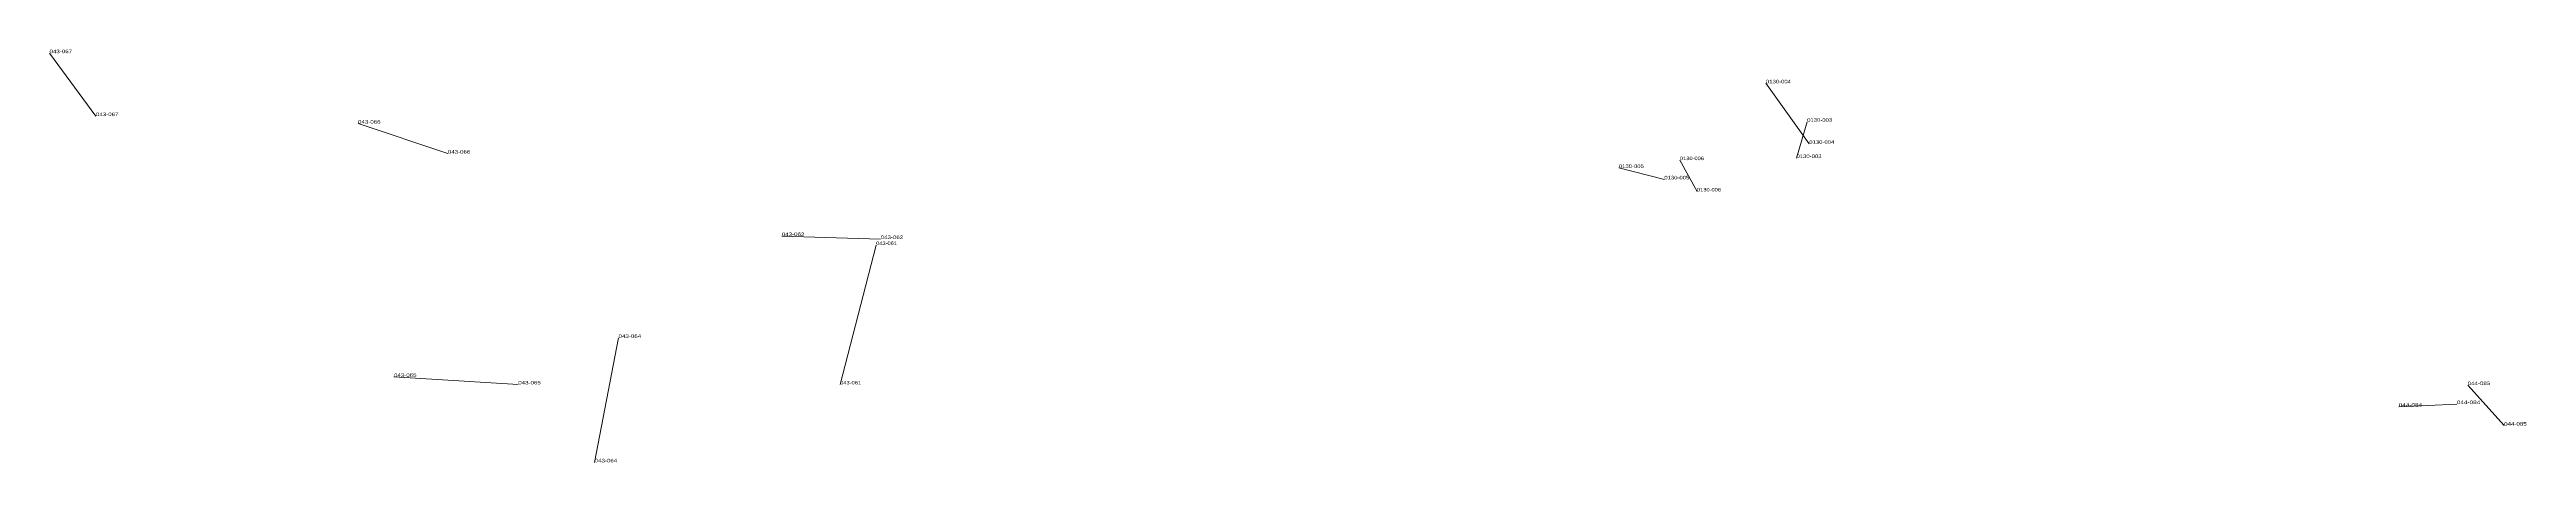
# Model space of a CAD drawing. Header units: metres. Extents: x 571156 to 607184, y 703608 to 727431.
# Drawn here: x 583481 to 584884, y 726251 to 726484 of the extents above; entities that cross this region are included whole.
import ezdxf

# ---------------------------------------------------------------- set-up
doc = ezdxf.new("R2010")
doc.units = ezdxf.units.M
doc.header["$LTSCALE"] = 0.8
doc.layers.add('60', color=7, linetype='Continuous', lineweight=13)
doc.layers.add('61', color=7, linetype='Continuous')

msp = doc.modelspace()

# ---------------------------------------------------------------- linework, layer by layer
at = {"layer": '60'}
for p, q in [((583481.29, 726482.46), (583507.57, 726446.85)), ((583481.29, 726482.46), (583507.57, 726446.85)), ((584477.64, 726431.2), (584453.09, 726465.4)), ((583655.95, 726442.61), (583706.82, 726425.65)), ((583655.95, 726442.61), (583706.82, 726425.65)), ((584470.39, 726423.16), (584476.43, 726443.68)), ((584404.41, 726421.95), (584414.06, 726404.24)), ((584369.81, 726417.52), (584395.56, 726411.08)), ((583951.84, 726377.33), (583895.89, 726379.02)), ((583951.84, 726377.33), (583895.89, 726379.02)), ((583949.3, 726373.94), (583928.95, 726295.09)), ((583949.3, 726373.94), (583928.95, 726295.09)), ((583789.91, 726251), (583803.47, 726321.37)), ((583789.91, 726251), (583803.47, 726321.37)), ((583746.67, 726295.09), (583676.3, 726299.33)), ((583746.67, 726295.09), (583676.3, 726299.33)), ((584850.39, 726294.73), (584871.06, 726271.76)), ((584850.39, 726294.73), (584871.06, 726271.76)), ((584850.39, 726294.73), (584871.06, 726271.76)), ((584844.26, 726284.01), (584811.35, 726282.48)), ((584844.26, 726284.01), (584811.35, 726282.48)), ((584844.26, 726284.01), (584811.35, 726282.48))]:
    msp.add_line(p, q, dxfattribs=at)

# ---------------------------------------------------------------- texts
for s, width, p in [('0130-004', 1.25, (584453.09, 726465.4)), ('043-067', 1.3, (583507.57, 726446.85)), ('043-067', 1.3, (583507.57, 726446.85)), ('0130-003', 1.25, (584476.43, 726443.68)), ('043-066', 1.3, (583706.82, 726425.65)), ('043-066', 1.3, (583706.82, 726425.65)), ('0130-005', 1.25, (584395.56, 726411.08)), ('0130-006', 1.2, (584414.06, 726404.24)), ('043-062', 1.3, (583895.89, 726379.02)), ('043-062', 1.3, (583895.89, 726379.02)), ('043-064', 1.3, (583803.47, 726321.37)), ('043-064', 1.3, (583803.47, 726321.37)), ('043-065', 1.3, (583676.3, 726299.33)), ('043-065', 1.3, (583676.3, 726299.33)), ('043-061', 1.2, (583928.95, 726295.09)), ('043-061', 1.2, (583928.95, 726295.09)), ('044-084', 1.35, (584811.35, 726282.48)), ('044-084', 1.35, (584811.35, 726282.48)), ('044-084', 1.35, (584811.35, 726282.48)), ('044-085', 1.3, (584871.06, 726271.76)), ('044-085', 1.3, (584871.06, 726271.76)), ('044-085', 1.3, (584871.06, 726271.76))]:
    msp.add_text(s, height=2, dxfattribs=dict(at, width=width)).set_placement(p)
at = {"layer": '61'}
for s, width, p in [('043-067', 1.3, (583481.29, 726482.46)), ('043-067', 1.3, (583481.29, 726482.46)), ('043-066', 1.3, (583655.95, 726442.61)), ('043-066', 1.3, (583655.95, 726442.61)), ('0130-006', 1.2, (584404.41, 726421.95)), ('0130-003', 1.25, (584470.39, 726423.16)), ('0130-004', 1.25, (584477.64, 726431.2)), ('0130-005', 1.25, (584369.81, 726417.52)), ('043-062', 1.3, (583951.84, 726377.33)), ('043-062', 1.3, (583951.84, 726377.33)), ('043-061', 1.2, (583949.3, 726373.94)), ('043-061', 1.2, (583949.3, 726373.94)), ('043-065', 1.3, (583746.67, 726295.09)), ('043-065', 1.3, (583746.67, 726295.09)), ('044-085', 1.3, (584850.39, 726294.73)), ('044-085', 1.3, (584850.39, 726294.73)), ('044-085', 1.3, (584850.39, 726294.73)), ('044-084', 1.35, (584844.26, 726284.01)), ('044-084', 1.35, (584844.26, 726284.01)), ('044-084', 1.35, (584844.26, 726284.01)), ('043-064', 1.3, (583789.91, 726251)), ('043-064', 1.3, (583789.91, 726251))]:
    msp.add_text(s, height=2, dxfattribs=dict(at, width=width)).set_placement(p)

doc.saveas('drawing.dxf')
